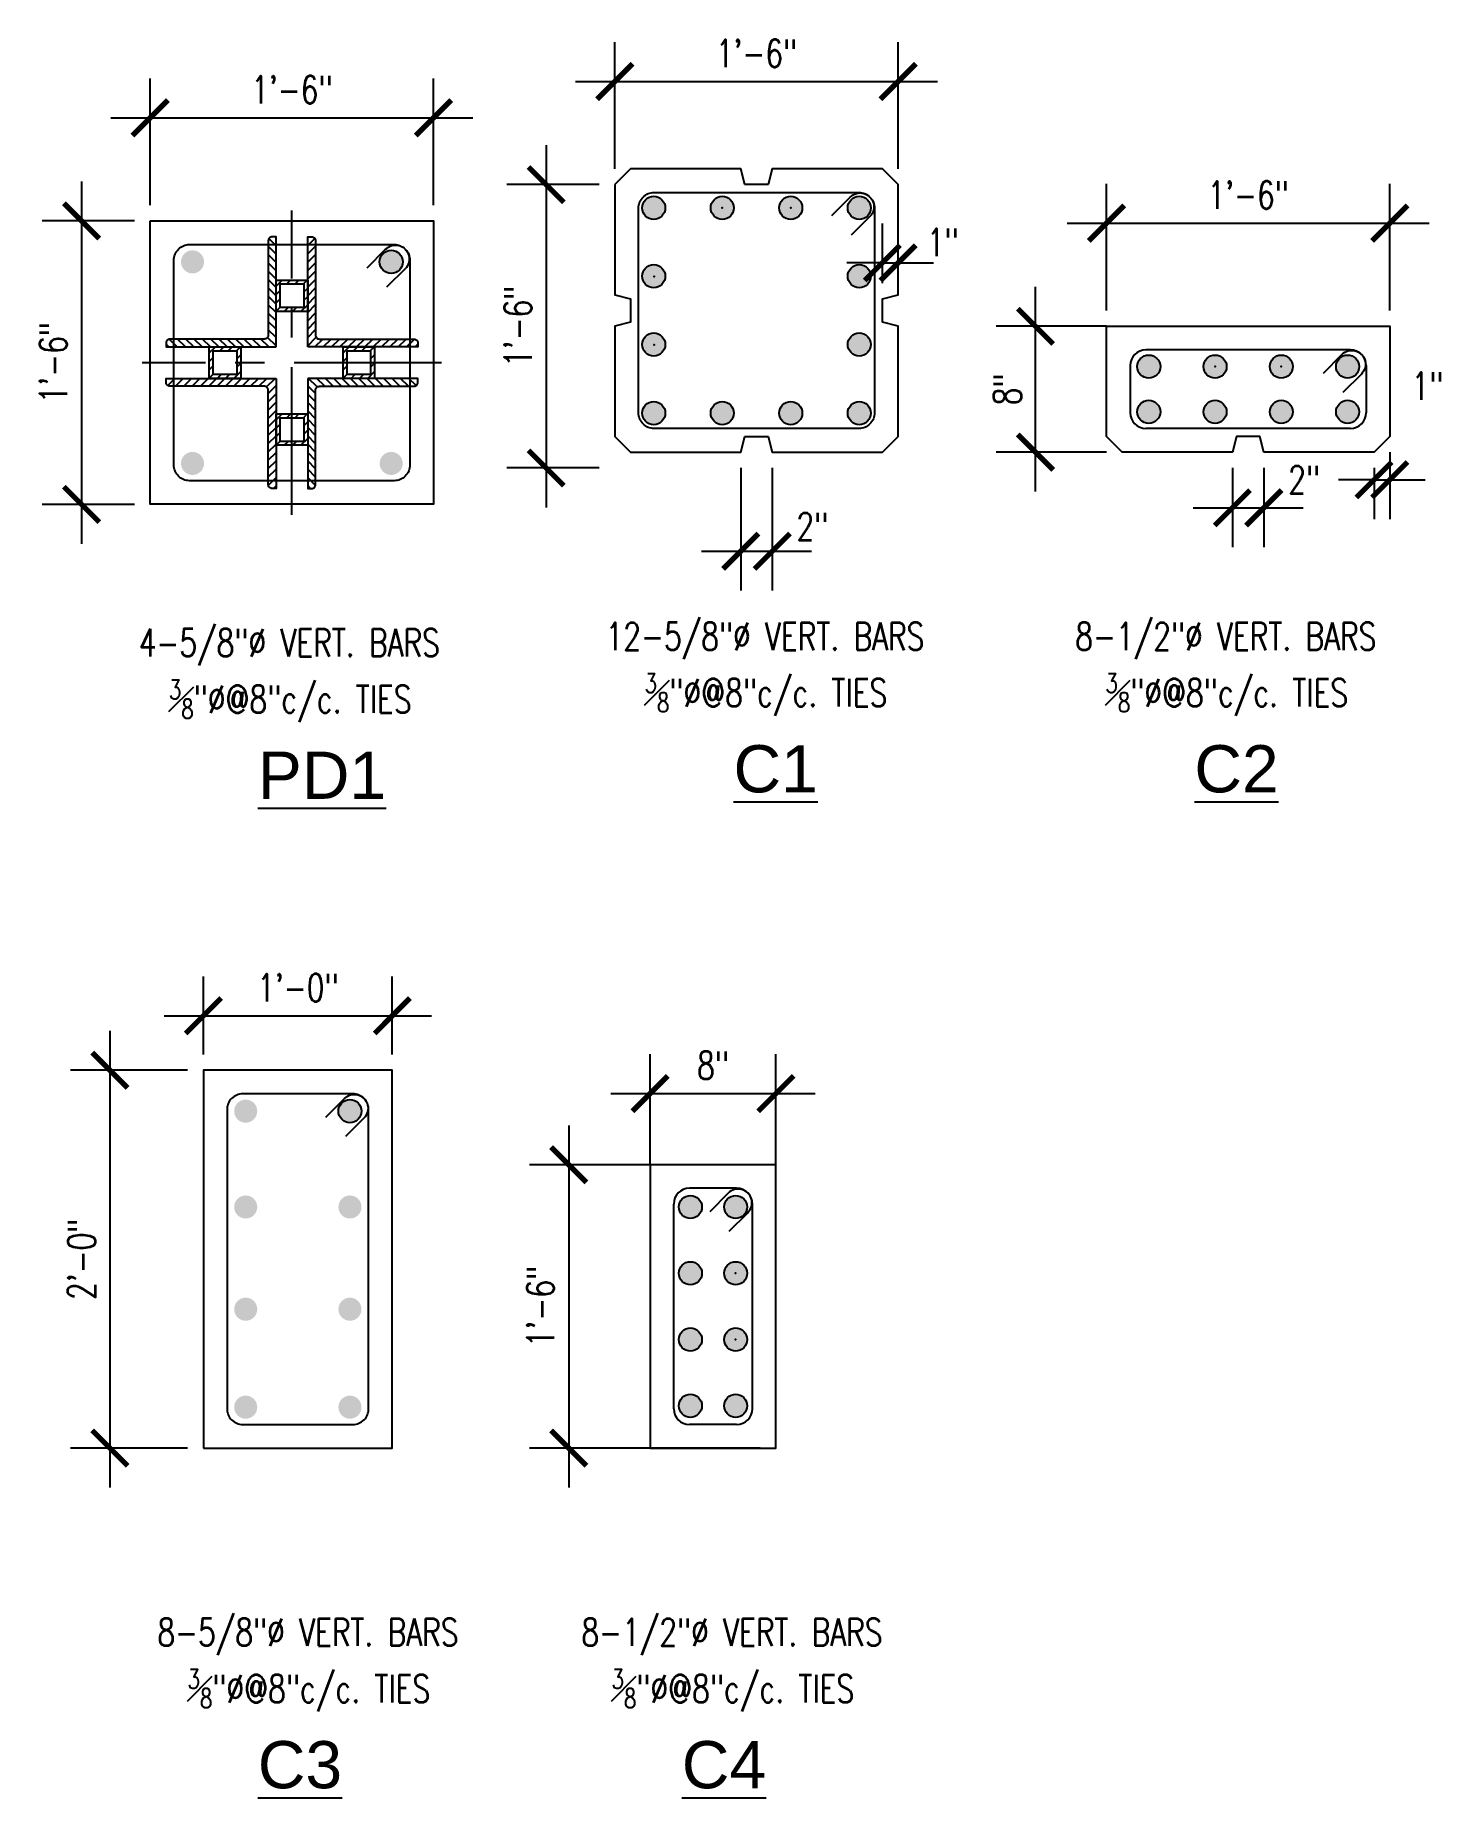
# Model space of a CAD drawing. Header units: inches. Extents: x 41285 to 57578, y -189 to 12305.
# Drawn here: x 54582 to 54671.7, y 9041.8 to 9153.8 of the extents above; entities that cross this region are included whole.
import ezdxf

# ---------------------------------------------------------------- set-up
doc = ezdxf.new("R2010")
doc.units = ezdxf.units.IN
doc.header["$LTSCALE"] = 30
doc.header["$MEASUREMENT"] = 0
doc.linetypes.add('CENTER', pattern=[2, 1.25, -0.25, 0.25, -0.25])
for name, color, linetype in [('A-TEXT-P', 242, 'Continuous'), ('COL', 4, 'Continuous'), ('COLUMN', 6, 'Continuous'), ('Grid line', 1, 'CENTER'), ('HATCH', 253, 'Continuous'), ('L', 2, 'Continuous'), ('PB', 3, 'Continuous'), ('Steel', 4, 'Continuous'), ('WALL', 7, 'Continuous')]:
    doc.layers.add(name, color=color, linetype=linetype)
doc.styles.add('1-2', font='simplex.shx', dxfattribs={"width": 0.75, "height": 1.75})
doc.styles.add('1-8', font='simplex.shx', dxfattribs={"width": 0.75, "height": 7})
doc.styles.add('16 scale', font='arial.ttf')
doc.dimstyles.new('1-2', dxfattribs={"dimtxt": 1.75, "dimasz": 2.25, "dimexe": 2.5, "dimexo": 1, "dimgap": 0.75, "dimtad": 1, "dimdec": 4, "dimzin": 3, "dimdsep": 46, "dimlunit": 4, "dimtxsty": '1-2', "dimblk": 'ARCHTICK', "dimcen": 0, "dimdle": 2.5, "dimclrd": 1, "dimclre": 1, "dimclrt": 2, "dimazin": 0, "dimtfac": 0.75, "dimtdec": 4, "dimtix": 1, "dimtmove": 2, "dimatfit": 3, "dimfxl": 0, "dimfrac": 1, "dimtolj": 1, "dimtzin": 1, "dimlwd": -1, "dimlwe": -1, "dimarcsym": 0})

msp = doc.modelspace()

# ---------------------------------------------------------------- texts
at = {"layer": 'A-TEXT-P', "color": 4, "char_height": 3, "width": 863.7811566335, "attachment_point": 1, "style": '16 scale'}
for s, insert in [('\\A1;{\\LPD1 }', (54596.10595294, 9108.30144293)), ('\\A1;{\\LC1 }', (54626.33122413, 9108.71218416)), ('\\A1;{\\LC2 }', (54655.612296, 9108.71218416)), ('\\A1;{\\LC3  }', (54596.10595294, 9045.44961354)), ('\\A1;{\\LC4}', (54623.04608703, 9045.44961354))]:
    msp.add_mtext(s, dxfattribs=dict(at, insert=insert))
at = {"layer": 'L', "color": 2, "char_height": 1.75, "attachment_point": 5, "style": '1-8'}
for s, insert in [('\\A1;12-5/8"%%C VERT. BARS', (54628.3287189, 9115.34019194)), ('\\A1;8-1/2"%%C VERT. BARS', (54657.60979077, 9115.34019194)), ('\\A1;4-5/8"%%C VERT. BARS', (54598.10344771, 9114.92945072)), ('\\A1;{\\H0.7x;\\S3#8;}"%%C@8"c/c. TIES', (54598.16275039, 9111.51729217)), ('\\A1;{\\H0.7x;\\S3#8;\\H1.4286x;"%%C@8"c/c. TIES}', (54628.38802158, 9111.9280334)), ('\\A1;{\\H0.7x;\\S3#8;\\H1.4286x;"%%C@8"c/c. TIES}', (54657.66909346, 9111.9280334)), ('\\A1;8-5/8"%%C VERT. BARS', (54599.28878976, 9052.07762132)), ('\\A1;8-1/2"%%C VERT. BARS', (54626.22892384, 9052.07762132)), ('\\A1;{\\H0.7x;\\S3#8;\\H1.4286x;"%%C@8"c/c. TIES}', (54599.34809244, 9048.66546278)), ('\\A1;{\\H0.7x;\\S3#8;\\H1.4286x;"%%C@8"c/c. TIES}', (54626.28822653, 9048.66546278))]:
    msp.add_mtext(s, dxfattribs=dict(at, insert=insert))

# ---------------------------------------------------------------- blocks, each defined once
blk = doc.blocks.new('_ARCHTICK')
at = {"color": 0, "linetype": 'ByBlock', "const_width": 0.15}
blk.add_lwpolyline([(-0.5, -0.5), (0.5, 0.5)], dxfattribs=at)
blk = doc.blocks.new('*D5')
at = {"layer": 'DEFPOINTS', "color": 0, "transparency": 16777216}
for p in [(54604.65, 9091.52), (54592.65, 9088.06), (54604.65, 9088.06)]:
    blk.add_point(p, dxfattribs=at)
at = {"layer": 'PB', "color": 1, "transparency": 16777216}
for p, q in [((54592.65, 9089.06), (54592.65, 9094.02)), ((54604.65, 9089.06), (54604.65, 9094.02)), ((54590.15, 9091.52), (54607.15, 9091.52))]:
    blk.add_line(p, q, dxfattribs=at)
at = {"layer": 'PB', "color": 1, "transparency": 16777216, "xscale": 2.25, "yscale": 2.25, "zscale": 2.25, "rotation": 180}
blk.add_blockref('_ARCHTICK', (54592.65, 9091.52), dxfattribs=at)
at = {"layer": 'PB', "color": 1, "transparency": 16777216, "xscale": 2.25, "yscale": 2.25, "zscale": 2.25}
blk.add_blockref('_ARCHTICK', (54604.65, 9091.52), dxfattribs=at)
at = {"layer": 'PB', "color": 2, "transparency": 16777216, "insert": (54598.65, 9093.31), "char_height": 1.75, "attachment_point": 5, "style": '1-2'}
blk.add_mtext('\\A1;1\'-0"', dxfattribs=at)
blk = doc.blocks.new('*D6')
at = {"layer": 'DEFPOINTS', "color": 0, "transparency": 16777216}
for p in [(54592.65, 9088.06), (54586.71, 9064.06), (54592.65, 9064.06)]:
    blk.add_point(p, dxfattribs=at)
at = {"layer": 'PB', "color": 1, "transparency": 16777216}
for p, q in [((54586.71, 9090.56), (54586.71, 9061.56)), ((54591.65, 9088.06), (54584.21, 9088.06)), ((54591.65, 9064.06), (54584.21, 9064.06))]:
    blk.add_line(p, q, dxfattribs=at)
at = {"layer": 'PB', "color": 1, "transparency": 16777216, "xscale": 2.25, "yscale": 2.25, "zscale": 2.25}
for p, rotation in [((54586.71, 9088.06), 90), ((54586.71, 9064.06), 270)]:
    blk.add_blockref('_ARCHTICK', p, dxfattribs=dict(at, rotation=rotation))
at = {"layer": 'PB', "color": 2, "transparency": 16777216, "insert": (54584.91, 9076.06), "char_height": 1.75, "attachment_point": 5, "rotation": 90, "style": '1-2'}
blk.add_mtext('\\A1;2\'-0"', dxfattribs=at)
blk = doc.blocks.new('*D83')
at = {"layer": 'DEFPOINTS', "color": 0, "transparency": 16777216}
for p in [(54636.79, 9150.87), (54618.79, 9144.32), (54636.79, 9144.32)]:
    blk.add_point(p, dxfattribs=at)
at = {"layer": 'PB', "color": 1, "transparency": 16777216}
for p, q in [((54618.79, 9145.32), (54618.79, 9153.37)), ((54636.79, 9145.32), (54636.79, 9153.37)), ((54616.29, 9150.87), (54639.29, 9150.87))]:
    blk.add_line(p, q, dxfattribs=at)
at = {"layer": 'PB', "color": 1, "transparency": 16777216, "xscale": 2.25, "yscale": 2.25, "zscale": 2.25, "rotation": 180}
blk.add_blockref('_ARCHTICK', (54618.79, 9150.87), dxfattribs=at)
at = {"layer": 'PB', "color": 1, "transparency": 16777216, "xscale": 2.25, "yscale": 2.25, "zscale": 2.25}
blk.add_blockref('_ARCHTICK', (54636.79, 9150.87), dxfattribs=at)
at = {"layer": 'PB', "color": 2, "transparency": 16777216, "insert": (54627.79, 9152.66), "char_height": 1.75, "attachment_point": 5, "style": '1-2'}
blk.add_mtext('\\A1;1\'-6"', dxfattribs=at)
blk = doc.blocks.new('*D84')
at = {"layer": 'DEFPOINTS', "color": 0, "transparency": 16777216}
for p in [(54618.79, 9144.32), (54614.43, 9126.32), (54618.79, 9126.32)]:
    blk.add_point(p, dxfattribs=at)
at = {"layer": 'PB', "color": 1, "transparency": 16777216}
for p, q in [((54614.43, 9146.82), (54614.43, 9123.82)), ((54617.79, 9144.32), (54611.93, 9144.32)), ((54617.79, 9126.32), (54611.93, 9126.32))]:
    blk.add_line(p, q, dxfattribs=at)
at = {"layer": 'PB', "color": 1, "transparency": 16777216, "xscale": 2.25, "yscale": 2.25, "zscale": 2.25}
for p, rotation in [((54614.43, 9144.32), 90), ((54614.43, 9126.32), 270)]:
    blk.add_blockref('_ARCHTICK', p, dxfattribs=dict(at, rotation=rotation))
at = {"layer": 'PB', "color": 2, "transparency": 16777216, "insert": (54612.64, 9135.32), "char_height": 1.75, "attachment_point": 5, "rotation": 90, "style": '1-2'}
blk.add_mtext('\\A1;1\'-6"', dxfattribs=at)
blk = doc.blocks.new('*D85')
at = {"layer": 'DEFPOINTS', "color": 0, "transparency": 16777216}
for p in [(54626.79, 9127.32), (54628.79, 9127.32), (54628.79, 9121.03)]:
    blk.add_point(p, dxfattribs=at)
at = {"layer": 'PB', "color": 1, "transparency": 16777216}
for p, q in [((54626.79, 9126.32), (54626.79, 9118.53)), ((54628.79, 9126.32), (54628.79, 9118.53)), ((54624.29, 9121.03), (54631.29, 9121.03))]:
    blk.add_line(p, q, dxfattribs=at)
at = {"layer": 'PB', "color": 1, "transparency": 16777216, "xscale": 2.25, "yscale": 2.25, "zscale": 2.25, "rotation": 180}
blk.add_blockref('_ARCHTICK', (54626.79, 9121.03), dxfattribs=at)
at = {"layer": 'PB', "color": 1, "transparency": 16777216, "xscale": 2.25, "yscale": 2.25, "zscale": 2.25}
blk.add_blockref('_ARCHTICK', (54628.79, 9121.03), dxfattribs=at)
at = {"layer": 'PB', "color": 2, "transparency": 16777216, "insert": (54631.34, 9122.6), "char_height": 1.75, "attachment_point": 5, "style": '1-2'}
blk.add_mtext('\\A1;2"', dxfattribs=at)
blk = doc.blocks.new('*D86')
at = {"layer": 'DEFPOINTS', "color": 0, "transparency": 16777216}
for p in [(54636.79, 9139.35), (54635.79, 9137.07), (54636.79, 9137.32)]:
    blk.add_point(p, dxfattribs=at)
at = {"layer": 'PB', "color": 1, "transparency": 16777216}
for p, q in [((54635.79, 9138.07), (54635.79, 9141.85)), ((54636.79, 9138.32), (54636.79, 9141.85)), ((54635.79, 9139.35), (54633.54, 9139.35)), ((54635.79, 9139.35), (54636.79, 9139.35)), ((54636.79, 9139.35), (54639.04, 9139.35))]:
    blk.add_line(p, q, dxfattribs=at)
at = {"layer": 'PB', "color": 1, "transparency": 16777216, "xscale": 2.25, "yscale": 2.25, "zscale": 2.25}
blk.add_blockref('_ARCHTICK', (54635.79, 9139.35), dxfattribs=at)
at = {"layer": 'PB', "color": 1, "transparency": 16777216, "xscale": 2.25, "yscale": 2.25, "zscale": 2.25, "rotation": 180}
blk.add_blockref('_ARCHTICK', (54636.79, 9139.35), dxfattribs=at)
at = {"layer": 'PB', "color": 2, "transparency": 16777216, "insert": (54639.62, 9140.66), "char_height": 1.75, "attachment_point": 5, "style": '1-2'}
blk.add_mtext('\\A1;1"', dxfattribs=at)
blk = doc.blocks.new('*D87')
at = {"layer": 'DEFPOINTS', "color": 0, "transparency": 16777216}
for p in [(54668.03, 9141.87), (54650.03, 9135.32), (54668.03, 9135.32)]:
    blk.add_point(p, dxfattribs=at)
at = {"layer": 'PB', "color": 1, "transparency": 16777216}
for p, q in [((54650.03, 9136.32), (54650.03, 9144.37)), ((54668.03, 9136.32), (54668.03, 9144.37)), ((54647.53, 9141.87), (54670.53, 9141.87))]:
    blk.add_line(p, q, dxfattribs=at)
at = {"layer": 'PB', "color": 1, "transparency": 16777216, "xscale": 2.25, "yscale": 2.25, "zscale": 2.25, "rotation": 180}
blk.add_blockref('_ARCHTICK', (54650.03, 9141.87), dxfattribs=at)
at = {"layer": 'PB', "color": 1, "transparency": 16777216, "xscale": 2.25, "yscale": 2.25, "zscale": 2.25}
blk.add_blockref('_ARCHTICK', (54668.03, 9141.87), dxfattribs=at)
at = {"layer": 'PB', "color": 2, "transparency": 16777216, "insert": (54659.03, 9143.66), "char_height": 1.75, "attachment_point": 5, "style": '1-2'}
blk.add_mtext('\\A1;1\'-6"', dxfattribs=at)
blk = doc.blocks.new('*D88')
at = {"layer": 'DEFPOINTS', "color": 0, "transparency": 16777216}
for p in [(54645.52, 9135.32), (54651.03, 9135.32), (54651.03, 9127.32)]:
    blk.add_point(p, dxfattribs=at)
at = {"layer": 'PB', "color": 1, "transparency": 16777216}
for p, q in [((54645.52, 9124.82), (54645.52, 9137.82)), ((54650.03, 9135.32), (54643.02, 9135.32)), ((54650.03, 9127.32), (54643.02, 9127.32))]:
    blk.add_line(p, q, dxfattribs=at)
at = {"layer": 'PB', "color": 1, "transparency": 16777216, "xscale": 2.25, "yscale": 2.25, "zscale": 2.25}
for p, rotation in [((54645.52, 9135.32), 90), ((54645.52, 9127.32), 270)]:
    blk.add_blockref('_ARCHTICK', p, dxfattribs=dict(at, rotation=rotation))
at = {"layer": 'PB', "color": 2, "transparency": 16777216, "insert": (54643.73, 9131.32), "char_height": 1.75, "attachment_point": 5, "rotation": 90, "style": '1-2'}
blk.add_mtext('\\A1;8"', dxfattribs=at)
blk = doc.blocks.new('*D89')
at = {"layer": 'DEFPOINTS', "color": 0, "transparency": 16777216}
for p in [(54658.03, 9127.32), (54660.03, 9127.32), (54660.03, 9123.79)]:
    blk.add_point(p, dxfattribs=at)
at = {"layer": 'PB', "color": 1, "transparency": 16777216}
for p, q in [((54658.03, 9126.32), (54658.03, 9121.29)), ((54660.03, 9126.32), (54660.03, 9121.29)), ((54655.53, 9123.79), (54662.53, 9123.79))]:
    blk.add_line(p, q, dxfattribs=at)
at = {"layer": 'PB', "color": 1, "transparency": 16777216, "xscale": 2.25, "yscale": 2.25, "zscale": 2.25, "rotation": 180}
blk.add_blockref('_ARCHTICK', (54658.03, 9123.79), dxfattribs=at)
at = {"layer": 'PB', "color": 1, "transparency": 16777216, "xscale": 2.25, "yscale": 2.25, "zscale": 2.25}
blk.add_blockref('_ARCHTICK', (54660.03, 9123.79), dxfattribs=at)
at = {"layer": 'PB', "color": 2, "transparency": 16777216, "insert": (54662.59, 9125.58), "char_height": 1.75, "attachment_point": 5, "style": '1-2'}
blk.add_mtext('\\A1;2"', dxfattribs=at)
blk = doc.blocks.new('*D90')
at = {"layer": 'DEFPOINTS', "color": 0, "transparency": 16777216}
for p in [(54668.03, 9128.32), (54667.03, 9127.32), (54668.03, 9125.57)]:
    blk.add_point(p, dxfattribs=at)
at = {"layer": 'PB', "color": 1, "transparency": 16777216}
for p, q in [((54668.03, 9127.32), (54668.03, 9123.07)), ((54667.03, 9126.32), (54667.03, 9123.07)), ((54667.03, 9125.57), (54664.78, 9125.57)), ((54667.03, 9125.57), (54668.03, 9125.57)), ((54668.03, 9125.57), (54670.28, 9125.57))]:
    blk.add_line(p, q, dxfattribs=at)
at = {"layer": 'PB', "color": 1, "transparency": 16777216, "xscale": 2.25, "yscale": 2.25, "zscale": 2.25}
blk.add_blockref('_ARCHTICK', (54667.03, 9125.57), dxfattribs=at)
at = {"layer": 'PB', "color": 1, "transparency": 16777216, "xscale": 2.25, "yscale": 2.25, "zscale": 2.25, "rotation": 180}
blk.add_blockref('_ARCHTICK', (54668.03, 9125.57), dxfattribs=at)
at = {"layer": 'PB', "color": 2, "transparency": 16777216, "insert": (54670.42, 9131.53), "char_height": 1.75, "attachment_point": 5, "style": '1-2'}
blk.add_mtext('\\A1;1"', dxfattribs=at)
blk = doc.blocks.new('*D91')
at = {"layer": 'DEFPOINTS', "color": 0, "transparency": 16777216}
for p in [(54629.03, 9082.06), (54615.86, 9064.06), (54629.03, 9064.06)]:
    blk.add_point(p, dxfattribs=at)
at = {"layer": 'PB', "color": 1, "transparency": 16777216}
for p, q in [((54615.86, 9084.56), (54615.86, 9061.56)), ((54628.03, 9082.06), (54613.36, 9082.06)), ((54628.03, 9064.06), (54613.36, 9064.06))]:
    blk.add_line(p, q, dxfattribs=at)
at = {"layer": 'PB', "color": 1, "transparency": 16777216, "xscale": 2.25, "yscale": 2.25, "zscale": 2.25}
for p, rotation in [((54615.86, 9082.06), 90), ((54615.86, 9064.06), 270)]:
    blk.add_blockref('_ARCHTICK', p, dxfattribs=dict(at, rotation=rotation))
at = {"layer": 'PB', "color": 2, "transparency": 16777216, "insert": (54614.07, 9073.06), "char_height": 1.75, "attachment_point": 5, "rotation": 90, "style": '1-2'}
blk.add_mtext('\\A1;1\'-6"', dxfattribs=at)
blk = doc.blocks.new('*D92')
at = {"layer": 'DEFPOINTS', "color": 0, "transparency": 16777216}
for p in [(54629.03, 9086.58), (54621.03, 9081.06), (54629.03, 9081.06)]:
    blk.add_point(p, dxfattribs=at)
at = {"layer": 'PB', "color": 1, "transparency": 16777216}
for p, q in [((54621.03, 9082.06), (54621.03, 9089.08)), ((54629.03, 9082.06), (54629.03, 9089.08)), ((54618.53, 9086.58), (54631.53, 9086.58))]:
    blk.add_line(p, q, dxfattribs=at)
at = {"layer": 'PB', "color": 1, "transparency": 16777216, "xscale": 2.25, "yscale": 2.25, "zscale": 2.25, "rotation": 180}
blk.add_blockref('_ARCHTICK', (54621.03, 9086.58), dxfattribs=at)
at = {"layer": 'PB', "color": 1, "transparency": 16777216, "xscale": 2.25, "yscale": 2.25, "zscale": 2.25}
blk.add_blockref('_ARCHTICK', (54629.03, 9086.58), dxfattribs=at)
at = {"layer": 'PB', "color": 2, "transparency": 16777216, "insert": (54625.03, 9088.37), "char_height": 1.75, "attachment_point": 5, "style": '1-2'}
blk.add_mtext('\\A1;8"', dxfattribs=at)
blk = doc.blocks.new('*D157')
at = {"layer": 'DEFPOINTS', "color": 0, "transparency": 16777216}
for p in [(54607.27, 9148.56), (54589.27, 9142.01), (54607.27, 9142.01)]:
    blk.add_point(p, dxfattribs=at)
at = {"layer": 'PB', "color": 1, "transparency": 16777216}
for p, q in [((54589.27, 9143.01), (54589.27, 9151.06)), ((54607.27, 9143.01), (54607.27, 9151.06)), ((54586.77, 9148.56), (54609.77, 9148.56))]:
    blk.add_line(p, q, dxfattribs=at)
at = {"layer": 'PB', "color": 1, "transparency": 16777216, "xscale": 2.25, "yscale": 2.25, "zscale": 2.25, "rotation": 180}
blk.add_blockref('_ARCHTICK', (54589.27, 9148.56), dxfattribs=at)
at = {"layer": 'PB', "color": 1, "transparency": 16777216, "xscale": 2.25, "yscale": 2.25, "zscale": 2.25}
blk.add_blockref('_ARCHTICK', (54607.27, 9148.56), dxfattribs=at)
at = {"layer": 'PB', "color": 2, "transparency": 16777216, "insert": (54598.27, 9150.35), "char_height": 1.75, "attachment_point": 5, "style": '1-2'}
blk.add_mtext('\\A1;1\'-6"', dxfattribs=at)
blk = doc.blocks.new('*D158')
at = {"layer": 'DEFPOINTS', "color": 0, "transparency": 16777216}
for p in [(54589.27, 9142.01), (54584.91, 9124.01), (54589.27, 9124.01)]:
    blk.add_point(p, dxfattribs=at)
at = {"layer": 'PB', "color": 1, "transparency": 16777216}
for p, q in [((54584.91, 9144.51), (54584.91, 9121.51)), ((54588.27, 9142.01), (54582.41, 9142.01)), ((54588.27, 9124.01), (54582.41, 9124.01))]:
    blk.add_line(p, q, dxfattribs=at)
at = {"layer": 'PB', "color": 1, "transparency": 16777216, "xscale": 2.25, "yscale": 2.25, "zscale": 2.25}
for p, rotation in [((54584.91, 9142.01), 90), ((54584.91, 9124.01), 270)]:
    blk.add_blockref('_ARCHTICK', p, dxfattribs=dict(at, rotation=rotation))
at = {"layer": 'PB', "color": 2, "transparency": 16777216, "insert": (54583.11, 9133.01), "char_height": 1.75, "attachment_point": 5, "rotation": 90, "style": '1-2'}
blk.add_mtext('\\A1;1\'-6"', dxfattribs=at)
blk = doc.blocks.new('A$C56BC41D7')
at = {"layer": 'HATCH'}
h = blk.add_hatch(dxfattribs=at)
h.set_pattern_fill('_USER', color=1, scale=0.375, angle=45, style=0, pattern_type=0)
h.set_pattern_definition([(45, (0, 0), (-0.265165, 0.265165), [])])
edge = h.paths.add_edge_path()
edge.add_line((0.5, 6.75), (0.5, 0.75))
edge.add_arc((0.75, 0.75), 0.25, 180, 270)
edge.add_line((0.75, 0.5), (6.75, 0.5))
edge.add_arc((6.75, 0.25), 0.25, 0, 90, ccw=False)
edge.add_line((7, 0.25), (7, 0))
edge.add_line((7, 0), (0, 0))
edge.add_line((0, 0), (0, 7))
edge.add_line((0, 7), (0.25, 7))
edge.add_arc((0.25, 6.75), 0.25, 0, 90, ccw=False)
at = {"layer": 'COLUMN', "color": 4}
blk.add_lwpolyline([(0, 0), (0, 7), (0.25, 7, -0.414214), (0.5, 6.75), (0.5, 0.75, 0.414214), (0.75, 0.5), (6.75, 0.5, -0.414214), (7, 0.25), (7, 0)], format="xyb", close=True, dxfattribs=at)
blk = doc.blocks.new('A$C3C504F40')
at = {"layer": 'HATCH'}
h = blk.add_hatch(dxfattribs=at)
h.set_pattern_fill('_USER', color=1, scale=0.375, angle=45, style=0, pattern_type=0)
h.set_pattern_definition([(45, (-54885.99333, -10010.55784), (-0.265165043, 0.265165043), [])])
h.paths.add_polyline_path([(1, 5.25), (-1, 5.25), (-1, 3.25), (1, 3.25)])
h.paths.add_polyline_path([(0.75, 3.5), (-0.75, 3.5), (-0.75, 5), (0.75, 5)], flags=16)
h = blk.add_hatch(dxfattribs=at)
h.set_pattern_fill('_USER', color=1, scale=0.375, angle=45, style=0, pattern_type=0)
h.set_pattern_definition([(45, (-54890.24333, -10014.80784), (-0.265165043, 0.265165043), [])])
h.paths.add_polyline_path([(-3.25, 1), (-5.25, 1), (-5.25, -1), (-3.25, -1)])
h.paths.add_polyline_path([(-3.5, -0.75), (-5, -0.75), (-5, 0.75), (-3.5, 0.75)], flags=16)
h = blk.add_hatch(dxfattribs=at)
h.set_pattern_fill('_USER', color=1, scale=0.375, angle=45, style=0, pattern_type=0)
h.set_pattern_definition([(45, (-54881.74333, -10014.80784), (-0.265165043, 0.265165043), [])])
h.paths.add_polyline_path([(5.25, 1), (3.25, 1), (3.25, -1), (5.25, -1)])
h.paths.add_polyline_path([(5, -0.75), (3.5, -0.75), (3.5, 0.75), (5, 0.75)], flags=16)
h = blk.add_hatch(dxfattribs=at)
h.set_pattern_fill('_USER', color=1, scale=0.375, angle=45, style=0, pattern_type=0)
h.set_pattern_definition([(45, (-54885.99333, -10019.05784), (-0.265165043, 0.265165043), [])])
h.paths.add_polyline_path([(1, -3.25), (-1, -3.25), (-1, -5.25), (1, -5.25)])
h.paths.add_polyline_path([(0.75, -5), (-0.75, -5), (-0.75, -3.5), (0.75, -3.5)], flags=16)
at = {"layer": 'COLUMN', "color": 4}
for points in [[(-1, 5.25), (1, 5.25), (1, 3.25), (-1, 3.25)], [(-0.75, 5), (0.75, 5), (0.75, 3.5), (-0.75, 3.5)], [(-5.25, 1), (-3.25, 1), (-3.25, -1), (-5.25, -1)], [(-5, 0.75), (-3.5, 0.75), (-3.5, -0.75), (-5, -0.75)], [(3.25, 1), (5.25, 1), (5.25, -1), (3.25, -1)], [(3.5, 0.75), (5, 0.75), (5, -0.75), (3.5, -0.75)], [(-1, -3.25), (1, -3.25), (1, -5.25), (-1, -5.25)], [(-0.75, -3.5), (0.75, -3.5), (0.75, -5), (-0.75, -5)]]:
    blk.add_lwpolyline(points, close=True, dxfattribs=at)
at = {"layer": 'Grid line', "ltscale": 0.25}
for p, q in [((0, -9.66), (0, 9.66)), ((9.51, 0), (-9.52, 0))]:
    blk.add_line(p, q, dxfattribs=at)
at = {"layer": 'Grid line', "color": 4, "xscale": -1}
blk.add_blockref('A$C56BC41D7', (-1, 1), dxfattribs=at)
at = {"layer": 'Grid line', "color": 4}
blk.add_blockref('A$C56BC41D7', (1, 1), dxfattribs=at)
at = {"layer": 'Grid line', "color": 4, "rotation": 180}
blk.add_blockref('A$C56BC41D7', (-1, -1), dxfattribs=at)
at = {"layer": 'Grid line', "color": 4, "xscale": -1, "rotation": 180}
blk.add_blockref('A$C56BC41D7', (1, -1), dxfattribs=at)

# ---------------------------------------------------------------- dimensions: what is measured, and where the dimension line sits
at = {"layer": 'PB'}
for base, p1, p2, picture, middle in [((54636.79335795, 9150.86850204), (54618.79335795, 9144.32434368), (54636.79335795, 9144.32434368), '*D83', (54627.79335795, 9152.6601687)), ((54607.26920869, 9148.55574069), (54589.26920869, 9142.01158233), (54607.26920869, 9142.01158233), '*D157', (54598.26920869, 9150.34740736)), ((54668.0335226, 9141.86850204), (54650.0335226, 9135.32434368), (54668.0335226, 9135.32434368), '*D87', (54659.0335226, 9143.6601687)), ((54604.64993107, 9091.52080107), (54592.64993107, 9088.06177306), (54604.64993107, 9088.06177306), '*D5', (54598.64993107, 9093.31246774)), ((54629.03151765, 9086.57567443), (54621.03151765, 9081.06177306), (54629.03151765, 9081.06177306), '*D92', (54625.03151765, 9088.3673411))]:
    dim = msp.add_linear_dim(base=base, p1=p1, p2=p2, dimstyle='1-2', override={"dimfxl": 0.8}, dxfattribs=at)
    dim.commit()
    dim.dimension.update_dxf_attribs({"geometry": picture, "text_midpoint": middle})
for base, p1, p2, angle, picture, middle in [((54614.42942377, 9126.32434368), (54618.79335795, 9144.32434368), (54618.79335795, 9126.32434368), 90, '*D84', (54612.6377571, 9135.32434368)), ((54584.9052745, 9124.01158233), (54589.26920869, 9142.01158233), (54589.26920869, 9124.01158233), 90, '*D158', (54583.11360784, 9133.01158233)), ((54645.51962122, 9135.32434368), (54651.0335226, 9127.32434368), (54651.0335226, 9135.32434368), 90, '*D88', (54643.72795456, 9131.32434368)), ((54586.7062049, 9064.06177306), (54592.64993107, 9088.06177306), (54592.64993107, 9064.06177306), 90, '*D6', (54584.91453823, 9076.06177306)), ((54615.8641869, 9064.06177306), (54629.03151765, 9082.06177306), (54629.03151765, 9064.06177306), 270, '*D91', (54614.07252023, 9073.06177306))]:
    dim = msp.add_linear_dim(base=base, p1=p1, p2=p2, angle=angle, dimstyle='1-2', override={"dimfxl": 0.8}, dxfattribs=at)
    dim.commit()
    dim.dimension.update_dxf_attribs({"geometry": picture, "text_midpoint": middle})
for base, p1, p2, picture, middle in [((54636.79335795, 9139.34999515), (54635.79335795, 9137.07434368), (54636.79335795, 9137.32434368), '*D86', (54639.6245593, 9140.65681173)), ((54668.0335226, 9125.56610818), (54667.0335226, 9127.32434368), (54668.0335226, 9128.32434368), '*D90', (54670.42191694, 9131.53318309)), ((54628.79335795, 9121.03148482), (54626.79335795, 9127.32434368), (54628.79335795, 9127.32434368), '*D85', (54631.33917091, 9122.5978593)), ((54660.0335226, 9123.78948143), (54658.0335226, 9127.32434368), (54660.0335226, 9127.32434368), '*D89', (54662.58712691, 9125.58114809))]:
    dim = msp.add_linear_dim(base=base, p1=p1, p2=p2, dimstyle='1-2', override={"dimfxl": 0.8}, dxfattribs=at)
    dim.commit()
    dim.dimension.update_dxf_attribs({"geometry": picture, "text_midpoint": middle, "dimtype": 160})

# ---------------------------------------------------------------- hatches: boundary and pattern name
at = {"layer": 'Steel'}
h = msp.add_hatch(color=256, dxfattribs=at)
h.dxf.hatch_style = 1
edge = h.paths.add_edge_path()
edge.add_arc((54621.26319009, 9142.84443402), 0.73309439, 0, 360)
h = msp.add_hatch(color=256, dxfattribs=at)
h.dxf.hatch_style = 1
edge = h.paths.add_edge_path()
edge.add_arc((54625.61663533, 9142.84443402), 0.73309439, 0, 360)
h = msp.add_hatch(color=256, dxfattribs=at)
h.dxf.hatch_style = 1
edge = h.paths.add_edge_path()
edge.add_arc((54629.97008057, 9142.84443402), 0.73309439, 0, 360)
h = msp.add_hatch(color=256, dxfattribs=at)
h.dxf.hatch_style = 1
edge = h.paths.add_edge_path()
edge.add_arc((54634.3235258, 9142.84443402), 0.73309439, 0, 360)
h = msp.add_hatch(color=256, dxfattribs=at)
h.dxf.hatch_style = 1
edge = h.paths.add_edge_path()
edge.add_arc((54591.95751411, 9139.41408367), 0.73309439, 180, 540, ccw=False)
h = msp.add_hatch(color=256, dxfattribs=at)
h.dxf.hatch_style = 1
edge = h.paths.add_edge_path()
edge.add_arc((54604.58090326, 9139.41408367), 0.73309439, 0, 360)
h = msp.add_hatch(color=256, dxfattribs=at)
h.dxf.hatch_style = 1
edge = h.paths.add_edge_path()
edge.add_arc((54621.26319009, 9138.50440391), 0.73309439, 0, 360)
h = msp.add_hatch(color=256, dxfattribs=at)
h.dxf.hatch_style = 1
edge = h.paths.add_edge_path()
edge.add_arc((54634.3235258, 9138.50440391), 0.73309439, 0, 360)
h = msp.add_hatch(color=256, dxfattribs=at)
h.dxf.hatch_style = 1
edge = h.paths.add_edge_path()
edge.add_arc((54621.26319009, 9134.16437379), 0.73309439, 0, 360)
h = msp.add_hatch(color=256, dxfattribs=at)
h.dxf.hatch_style = 1
edge = h.paths.add_edge_path()
edge.add_arc((54634.3235258, 9134.16437379), 0.73309439, 0, 360)
h = msp.add_hatch(color=256, dxfattribs=at)
h.dxf.hatch_style = 1
edge = h.paths.add_edge_path()
edge.add_arc((54652.71883703, 9132.76147956), 0.73309439, 0, 360)
h = msp.add_hatch(color=256, dxfattribs=at)
h.dxf.hatch_style = 1
edge = h.paths.add_edge_path()
edge.add_arc((54656.92862741, 9132.76147956), 0.73309439, 0, 360)
h = msp.add_hatch(color=256, dxfattribs=at)
h.dxf.hatch_style = 1
edge = h.paths.add_edge_path()
edge.add_arc((54661.13841778, 9132.76147956), 0.73309439, 0, 360)
h = msp.add_hatch(color=256, dxfattribs=at)
h.dxf.hatch_style = 1
edge = h.paths.add_edge_path()
edge.add_arc((54665.34820816, 9132.76147956), 0.73309439, 0, 360)
h = msp.add_hatch(color=256, dxfattribs=at)
h.dxf.hatch_style = 1
edge = h.paths.add_edge_path()
edge.add_arc((54621.26319009, 9129.80425334), 0.73309439, 0, 360)
h = msp.add_hatch(color=256, dxfattribs=at)
h.dxf.hatch_style = 1
edge = h.paths.add_edge_path()
edge.add_arc((54625.61663533, 9129.80425334), 0.73309439, 0, 360)
h = msp.add_hatch(color=256, dxfattribs=at)
h.dxf.hatch_style = 1
edge = h.paths.add_edge_path()
edge.add_arc((54629.97008057, 9129.80425334), 0.73309439, 0, 360)
h = msp.add_hatch(color=256, dxfattribs=at)
h.dxf.hatch_style = 1
edge = h.paths.add_edge_path()
edge.add_arc((54634.3235258, 9129.80425334), 0.73309439, 0, 360)
h = msp.add_hatch(color=256, dxfattribs=at)
h.dxf.hatch_style = 1
edge = h.paths.add_edge_path()
edge.add_arc((54652.71883703, 9129.8872078), 0.73309439, 0, 360)
h = msp.add_hatch(color=256, dxfattribs=at)
h.dxf.hatch_style = 1
edge = h.paths.add_edge_path()
edge.add_arc((54656.92862741, 9129.8872078), 0.73309439, 0, 360)
h = msp.add_hatch(color=256, dxfattribs=at)
h.dxf.hatch_style = 1
edge = h.paths.add_edge_path()
edge.add_arc((54661.13841778, 9129.8872078), 0.73309439, 0, 360)
h = msp.add_hatch(color=256, dxfattribs=at)
h.dxf.hatch_style = 1
edge = h.paths.add_edge_path()
edge.add_arc((54665.34820816, 9129.8872078), 0.73309439, 0, 360)
h = msp.add_hatch(color=256, dxfattribs=at)
h.dxf.hatch_style = 1
edge = h.paths.add_edge_path()
edge.add_arc((54591.95751411, 9126.609081), 0.73309439, -180, 180)
h = msp.add_hatch(color=256, dxfattribs=at)
h.dxf.hatch_style = 1
edge = h.paths.add_edge_path()
edge.add_arc((54604.58090326, 9126.609081), 0.73309439, 0, 360, ccw=False)
h = msp.add_hatch(color=256, dxfattribs=at)
h.dxf.hatch_style = 1
edge = h.paths.add_edge_path()
edge.add_arc((54595.3382365, 9085.4642744), 0.73309439, 180, 540, ccw=False)
h = msp.add_hatch(color=256, dxfattribs=at)
h.dxf.hatch_style = 1
edge = h.paths.add_edge_path()
edge.add_arc((54601.96162565, 9085.4642744), 0.73309439, 0, 360)
h = msp.add_hatch(color=256, dxfattribs=at)
h.dxf.hatch_style = 1
edge = h.paths.add_edge_path()
edge.add_arc((54595.3382365, 9079.37618449), 0.73309439, -180, 180)
h = msp.add_hatch(color=256, dxfattribs=at)
h.dxf.hatch_style = 1
edge = h.paths.add_edge_path()
edge.add_arc((54601.96162565, 9079.37618449), 0.73309439, 0, 360, ccw=False)
h = msp.add_hatch(color=256, dxfattribs=at)
h.dxf.hatch_style = 1
edge = h.paths.add_edge_path()
edge.add_arc((54623.59438177, 9079.37645863), 0.73309439, 0, 360)
h = msp.add_hatch(color=256, dxfattribs=at)
h.dxf.hatch_style = 1
edge = h.paths.add_edge_path()
edge.add_arc((54626.46865352, 9079.37645863), 0.73309439, 0, 360)
h = msp.add_hatch(color=256, dxfattribs=at)
h.dxf.hatch_style = 1
edge = h.paths.add_edge_path()
edge.add_arc((54623.59438177, 9075.16666825), 0.73309439, 0, 360)
h = msp.add_hatch(color=256, dxfattribs=at)
h.dxf.hatch_style = 1
edge = h.paths.add_edge_path()
edge.add_arc((54626.46865352, 9075.16666825), 0.73309439, 0, 360)
h = msp.add_hatch(color=256, dxfattribs=at)
h.dxf.hatch_style = 1
edge = h.paths.add_edge_path()
edge.add_arc((54595.3382365, 9072.88346821), 0.73309439, -180, 180)
h = msp.add_hatch(color=256, dxfattribs=at)
h.dxf.hatch_style = 1
edge = h.paths.add_edge_path()
edge.add_arc((54601.96162565, 9072.88346821), 0.73309439, 0, 360, ccw=False)
h = msp.add_hatch(color=256, dxfattribs=at)
h.dxf.hatch_style = 1
edge = h.paths.add_edge_path()
edge.add_arc((54623.59438177, 9070.95687787), 0.73309439, 0, 360)
h = msp.add_hatch(color=256, dxfattribs=at)
h.dxf.hatch_style = 1
edge = h.paths.add_edge_path()
edge.add_arc((54626.46865352, 9070.95687787), 0.73309439, 0, 360)
h = msp.add_hatch(color=256, dxfattribs=at)
h.dxf.hatch_style = 1
edge = h.paths.add_edge_path()
edge.add_arc((54595.3382365, 9066.65927172), 0.73309439, -180, 180)
h = msp.add_hatch(color=256, dxfattribs=at)
h.dxf.hatch_style = 1
edge = h.paths.add_edge_path()
edge.add_arc((54601.96162565, 9066.65927172), 0.73309439, 0, 360, ccw=False)
h = msp.add_hatch(color=256, dxfattribs=at)
h.dxf.hatch_style = 1
edge = h.paths.add_edge_path()
edge.add_arc((54623.59438177, 9066.74708749), 0.73309439, 0, 360)
h = msp.add_hatch(color=256, dxfattribs=at)
h.dxf.hatch_style = 1
edge = h.paths.add_edge_path()
edge.add_arc((54626.46865352, 9066.74708749), 0.73309439, 0, 360)

# ---------------------------------------------------------------- linework, layer by layer
at = {"layer": 'COL', "color": 5}
for points in [[(54618.79335795, 9144.32434368), (54618.79335795, 9137.32434368), (54619.79335795, 9137.07434368), (54619.79335795, 9135.57434368), (54618.79335795, 9135.32434368), (54618.79335795, 9128.32434368), (54619.79335795, 9127.32434368), (54626.79335795, 9127.32434368), (54627.04335795, 9128.32434368), (54628.54335795, 9128.32434368), (54628.79335795, 9127.32434368), (54635.79335795, 9127.32434368), (54636.79335795, 9128.32434368), (54636.79335795, 9135.32434368), (54635.79335795, 9135.57434368), (54635.79335795, 9137.07434368), (54636.79335795, 9137.32434368), (54636.79335795, 9144.32434368), (54635.79335795, 9145.32434368), (54628.79335795, 9145.32434368), (54628.54335795, 9144.32434368), (54627.04335795, 9144.32434368), (54626.79335795, 9145.32434368), (54619.79335795, 9145.32434368), (54618.79335795, 9144.32434368)], [(54650.0335226, 9135.32434368), (54668.0335226, 9135.32434368), (54668.0335226, 9128.32434368), (54667.0335226, 9127.32434368), (54660.0335226, 9127.32434368), (54659.7835226, 9128.32434368), (54658.2835226, 9128.32434368), (54658.0335226, 9127.32434368), (54651.0335226, 9127.32434368), (54650.0335226, 9128.32434368), (54650.0335226, 9135.32434368)]]:
    msp.add_lwpolyline(points, dxfattribs=at)
for points in [[(54589.26920869, 9142.01158233), (54607.26920869, 9142.01158233), (54607.26920869, 9124.01158233), (54589.26920869, 9124.01158233)], [(54592.64993107, 9064.06177306), (54604.64993107, 9064.06177306), (54604.64993107, 9088.06177306), (54592.64993107, 9088.06177306)], [(54629.03151765, 9082.06177306), (54621.03151765, 9082.06177306), (54621.03151765, 9064.06177306), (54629.03151765, 9064.06177306)]]:
    msp.add_lwpolyline(points, close=True, dxfattribs=at)
at = {"layer": 'PB'}
for p, q in [((54665.5335226, 9133.82434368), (54652.5335226, 9133.82434368)), ((54651.5335226, 9132.82434368), (54651.5335226, 9129.82434368)), ((54666.5335226, 9132.82434368), (54666.5335226, 9129.82434368)), ((54665.5335226, 9128.82434368), (54652.5335226, 9128.82434368)), ((54626.53151765, 9080.56177306), (54623.53151765, 9080.56177306)), ((54622.53151765, 9066.56177306), (54622.53151765, 9079.56177306)), ((54627.53151765, 9066.56177306), (54627.53151765, 9079.56177306)), ((54626.53151765, 9065.56177306), (54623.53151765, 9065.56177306))]:
    msp.add_line(p, q, dxfattribs=at)
for points in [[(54621.29335795, 9143.82434368), (54634.29335795, 9143.82434368, -0.4142135624), (54635.29335795, 9142.82434368), (54635.29335795, 9129.82434368, -0.4142135624), (54634.29335795, 9128.82434368), (54621.29335795, 9128.82434368, -0.4142135624), (54620.29335795, 9129.82434368), (54620.29335795, 9142.82434368, -0.4142135624)], [(54591.76920869, 9140.51158233), (54604.76920869, 9140.51158233, -0.4142135624), (54605.76920869, 9139.51158233), (54605.76920869, 9126.51158233, -0.4142135624), (54604.76920869, 9125.51158233), (54591.76920869, 9125.51158233, -0.4142135624), (54590.76920869, 9126.51158233), (54590.76920869, 9139.51158233, -0.4142135624)], [(54595.14993107, 9065.56177306), (54602.14993107, 9065.56177306, 0.4142135624), (54603.14993107, 9066.56177306), (54603.14993107, 9085.56177306, 0.4142135624), (54602.14993107, 9086.56177306), (54595.14993107, 9086.56177306, 0.4142135624), (54594.14993107, 9085.56177306), (54594.14993107, 9066.56177306, 0.4142135624)]]:
    msp.add_lwpolyline(points, format="xyb", close=True, dxfattribs=at)
for centre, start, end in [((54652.5335226, 9132.82434368), 90, 180), ((54665.5335226, 9132.82434368), 0, 90), ((54652.5335226, 9129.82434368), 180, 270), ((54665.5335226, 9129.82434368), 270, 0), ((54623.53151765, 9079.56177306), 90, 180), ((54626.53151765, 9079.56177306), 0, 90), ((54623.53151765, 9066.56177306), 180, 270), ((54626.53151765, 9066.56177306), 270, 0)]:
    msp.add_arc(centre, 1, start, end, dxfattribs=at)
for p in [(54625.61663533, 9142.84443402), (54629.97008057, 9142.84443402), (54621.29335795, 9138.48431357), (54621.29335795, 9134.14428346), (54656.92862741, 9132.76147956), (54661.13841778, 9132.76147956), (54626.46865352, 9075.16666825), (54626.46865352, 9070.95687787)]:
    msp.add_point(p, dxfattribs=at)
at = {"layer": 'Steel', "color": 3}
for points in [[(54632.57934108, 9142.34834054), (54633.75408935, 9143.52308881, -1.0139807475), (54634.99152622, 9142.28565195), (54633.81677795, 9141.11090367)], [(54603.05519182, 9139.03557919), (54604.22994009, 9140.21032747, -1.0139807475), (54605.46737696, 9138.9728906), (54604.29262868, 9137.79814232)], [(54663.81247657, 9132.35222369), (54664.98722485, 9133.52697196, -1.0139807475), (54666.22466172, 9132.28953509), (54665.04991344, 9131.11478682)], [(54600.4359142, 9085.08576992), (54601.61066248, 9086.26051819, -1.0139807475), (54602.84809934, 9085.02308133), (54601.67335107, 9083.84833305)], [(54626.05939765, 9077.84072704), (54627.23414593, 9079.01547531, 1.0139807475), (54625.99670906, 9080.25291218), (54624.82196079, 9079.07816391)]]:
    msp.add_lwpolyline(points, format="xyb", dxfattribs=at)
at = {"layer": 'Steel'}
for centre in [(54621.26319009, 9142.84443402), (54625.61663533, 9142.84443402), (54629.97008057, 9142.84443402), (54634.3235258, 9142.84443402), (54604.58090326, 9139.41408367), (54621.26319009, 9138.50440391), (54634.3235258, 9138.50440391), (54621.26319009, 9134.16437379), (54634.3235258, 9134.16437379), (54652.71883703, 9132.76147956), (54656.92862741, 9132.76147956), (54661.13841778, 9132.76147956), (54665.34820816, 9132.76147956), (54621.26319009, 9129.80425334), (54625.61663533, 9129.80425334), (54629.97008057, 9129.80425334), (54634.3235258, 9129.80425334), (54652.71883703, 9129.8872078), (54656.92862741, 9129.8872078), (54661.13841778, 9129.8872078), (54665.34820816, 9129.8872078), (54601.96162565, 9085.4642744), (54623.59438177, 9079.37645863), (54626.46865352, 9079.37645863), (54623.59438177, 9075.16666825), (54626.46865352, 9075.16666825), (54623.59438177, 9070.95687787), (54626.46865352, 9070.95687787), (54623.59438177, 9066.74708749), (54626.46865352, 9066.74708749)]:
    msp.add_circle(centre, 0.73309439, dxfattribs=at)

# ---------------------------------------------------------------- block references
at = {"layer": 'WALL'}
msp.add_blockref('A$C3C504F40', (54598.27463965, 9133.00988944), dxfattribs=at)

msp.set_redraw_order([(e.dxf.handle, doc.entitydb.next_handle()) for e in msp.query("TEXT MTEXT ATTDEF DIMENSION ARC_DIMENSION")])  # texts and dimensions are drawn at this point

doc.saveas('drawing.dxf')
